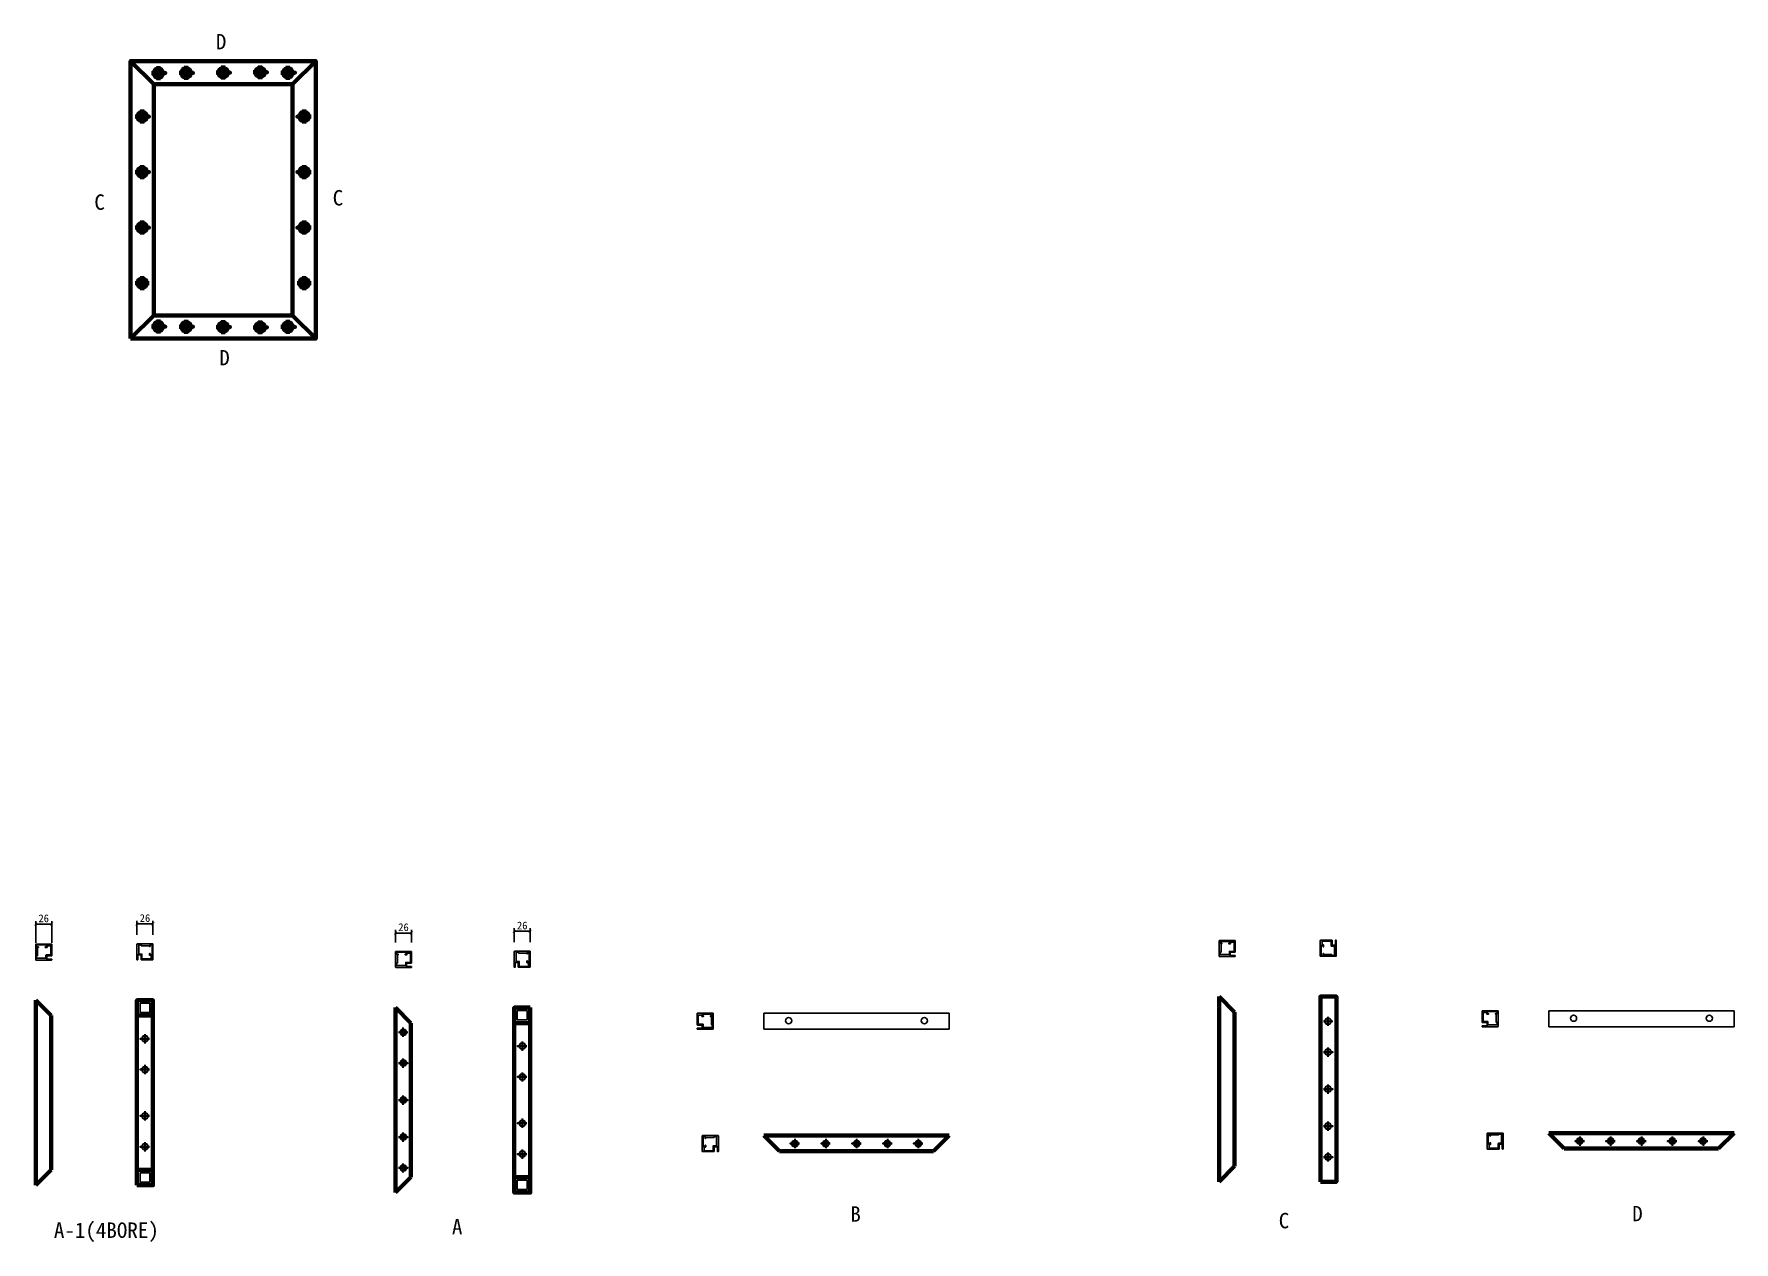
# Model space of a CAD drawing. Header units: millimetres. Extents: x -44117 to 256353, y -2095463 to 65325.
# Drawn here: x 27046 to 32556, y 24107 to 28023 of the extents above; entities that cross this region are included whole.
import ezdxf

# ---------------------------------------------------------------- set-up
doc = ezdxf.new("R2010")
doc.units = ezdxf.units.MM
doc.header["$LTSCALE"] = 10
doc.layers.add('Layer1', color=7, linetype='Continuous', lineweight=70)
doc.dimstyles.new('ISO-25', dxfattribs={"dimtxt": 2.5, "dimasz": 2.5, "dimexe": 1, "dimexo": 1, "dimtad": 1, "dimtxsty": 'Standard', "dimblk": 'ARCHTICK', "dimcen": 2.5, "dimadec": 0, "dimazin": 0, "dimtfac": 1, "dimtmove": 0, "dimatfit": 3, "dimfxl": 0, "dimarcsym": 0})

msp = doc.modelspace()

# ---------------------------------------------------------------- texts
at = {"char_height": 50, "attachment_point": 1}
for s, insert in [('D', (27635.54193, 28023.06113)), ('C', (27241.45768, 27503.08552)), ('C', (28014.04973, 27517.09687)), ('D', (27646.44553, 26998.67806)), ('B', (29691.638, 24222.34443)), ('C', (31080.24263, 24201.04784)), ('D', (32225.93808, 24223.75394)), ('A-1(4BORE)', (27110.45, 24169.95367)), ('A', (28400.47175, 24181.01843))]:
    msp.add_mtext_dynamic_manual_height_columns(s, width=295.842037, gutter_width=12.5, heights=[-50], dxfattribs=dict(at, insert=insert))

# ---------------------------------------------------------------- blocks, each defined once
blk = doc.blocks.new('_ArchTick')
at = {"color": 0, "linetype": 'ByBlock', "const_width": 0.15}
blk.add_lwpolyline([(-0.5, -0.5), (0.5, 0.5)], dxfattribs=at)
blk = doc.blocks.new('*D1527')
at = {"color": 0, "lineweight": -2}
for p, q in [((27051.5, 25076.8), (27051.5, 25147)), ((27051.5, 25137), (27103.5, 25137)), ((27103.5, 25076.8), (27103.5, 25147))]:
    blk.add_line(p, q, dxfattribs=at)
at = {"layer": 'Defpoints', "color": 0}
for p in [(27103.5, 25137), (27051.5, 25046.8), (27103.5, 25046.8)]:
    blk.add_point(p, dxfattribs=at)
at = {"color": 0, "lineweight": -2, "xscale": 10, "yscale": 10, "zscale": 10, "rotation": 180}
blk.add_blockref('_ArchTick', (27051.5, 25137), dxfattribs=at)
at = {"color": 0, "lineweight": -2, "xscale": 10, "yscale": 10, "zscale": 10}
blk.add_blockref('_ArchTick', (27103.5, 25137), dxfattribs=at)
at = {"color": 0, "insert": (27077.5, 25155.7), "char_height": 25, "attachment_point": 5}
blk.add_mtext('26', dxfattribs=at)
blk = doc.blocks.new('*D1528')
at = {"color": 0, "lineweight": -2}
for p, q in [((27379.6, 25102.2), (27379.6, 25147.8)), ((27379.6, 25137.8), (27431.6, 25137.8)), ((27431.6, 25102.2), (27431.6, 25147.8))]:
    blk.add_line(p, q, dxfattribs=at)
at = {"layer": 'Defpoints', "color": 0}
for p in [(27431.6, 25137.8), (27379.6, 25072.2), (27431.6, 25072.2)]:
    blk.add_point(p, dxfattribs=at)
at = {"color": 0, "lineweight": -2, "xscale": 10, "yscale": 10, "zscale": 10, "rotation": 180}
blk.add_blockref('_ArchTick', (27379.6, 25137.8), dxfattribs=at)
at = {"color": 0, "lineweight": -2, "xscale": 10, "yscale": 10, "zscale": 10}
blk.add_blockref('_ArchTick', (27431.6, 25137.8), dxfattribs=at)
at = {"color": 0, "insert": (27405.6, 25156.6), "char_height": 25, "attachment_point": 5}
blk.add_mtext('26', dxfattribs=at)
blk = doc.blocks.new('*D1529')
at = {"color": 0, "lineweight": -2}
for p, q in [((28217.6, 25077.8), (28217.6, 25118.4)), ((28217.6, 25108.4), (28269.6, 25108.4)), ((28269.6, 25077.8), (28269.6, 25118.4))]:
    blk.add_line(p, q, dxfattribs=at)
at = {"layer": 'Defpoints', "color": 0}
for p in [(28269.6, 25108.4), (28217.6, 25047.8), (28269.6, 25047.8)]:
    blk.add_point(p, dxfattribs=at)
at = {"color": 0, "lineweight": -2, "xscale": 10, "yscale": 10, "zscale": 10, "rotation": 180}
blk.add_blockref('_ArchTick', (28217.6, 25108.4), dxfattribs=at)
at = {"color": 0, "lineweight": -2, "xscale": 10, "yscale": 10, "zscale": 10}
blk.add_blockref('_ArchTick', (28269.6, 25108.4), dxfattribs=at)
at = {"color": 0, "insert": (28243.6, 25127.1), "char_height": 25, "attachment_point": 5}
blk.add_mtext('26', dxfattribs=at)
blk = doc.blocks.new('*D1530')
at = {"color": 0, "lineweight": -2}
for p, q in [((28602.3, 25078.2), (28602.3, 25123.9)), ((28602.3, 25113.9), (28654.3, 25113.9)), ((28654.3, 25078.2), (28654.3, 25123.9))]:
    blk.add_line(p, q, dxfattribs=at)
at = {"layer": 'Defpoints', "color": 0}
for p in [(28654.3, 25113.9), (28602.3, 25048.2), (28654.3, 25048.2)]:
    blk.add_point(p, dxfattribs=at)
at = {"color": 0, "lineweight": -2, "xscale": 10, "yscale": 10, "zscale": 10, "rotation": 180}
blk.add_blockref('_ArchTick', (28602.3, 25113.9), dxfattribs=at)
at = {"color": 0, "lineweight": -2, "xscale": 10, "yscale": 10, "zscale": 10}
blk.add_blockref('_ArchTick', (28654.3, 25113.9), dxfattribs=at)
at = {"color": 0, "insert": (28628.3, 25132.6), "char_height": 25, "attachment_point": 5}
blk.add_mtext('26', dxfattribs=at)

# ---------------------------------------------------------------- dimensions: what is measured, and where the dimension line sits
for base, p1, p2, picture, middle in [((27103.50964, 25136.98455), (27051.50964, 25046.76911), (27103.50964, 25046.76911), '*D1527', (27077.50964, 25136.98455)), ((27431.59503, 25137.80758), (27379.59503, 25072.16911), (27431.59503, 25072.16911), '*D1528', (27405.59503, 25137.80758)), ((28269.62091, 25108.37844), (28217.62091, 25047.84036), (28269.62091, 25047.84036), '*D1529', (28243.62091, 25108.37844)), ((28654.25701, 25113.87883), (28602.25701, 25048.24036), (28654.25701, 25048.24036), '*D1530', (28628.25701, 25113.87883))]:
    dim = msp.add_linear_dim(base=base, p1=p1, p2=p2, text='26', dimstyle='ISO-25', override={"dimscale": 10, "dimasz": 1, "dimexo": 3})
    dim.commit()
    dim.dimension.update_dxf_attribs({"geometry": picture, "text_midpoint": middle, "dimtype": 160})

# ---------------------------------------------------------------- linework, layer by layer
for p, q in [((27385.59503, 25040.16911), (27385.59503, 25070.16911)), ((27385.59503, 25070.16911), (27393.59503, 25070.16911)), ((27393.59503, 25070.16911), (27393.59503, 25067.16911)), ((27422.59503, 25064.76911), (27422.59503, 25070.16911)), ((27422.59503, 25070.16911), (27428.59503, 25070.16911)), ((27428.59503, 25070.16911), (27428.59503, 25038.16911)), ((30890.19368, 25075.37005), (30890.19368, 25081.37005)), ((30890.19368, 25081.37005), (30922.19368, 25081.37005)), ((30895.59368, 25075.37005), (30890.19368, 25075.37005)), ((30893.19368, 25073.37005), (30895.59368, 25073.37005)), ((30893.19368, 25073.37005), (30893.19368, 25046.37005)), ((30896.19368, 25073.97005), (30896.19368, 25074.77005)), ((30918.19368, 25074.77005), (30918.19368, 25073.97005)), ((30922.19368, 25075.37005), (30918.79368, 25075.37005)), ((30918.79368, 25073.37005), (30923.59368, 25073.37005)), ((30922.19368, 25081.37005), (30922.19368, 25075.37005)), ((30924.19368, 25073.97005), (30924.19368, 25078.37005)), ((30924.19368, 25078.37005), (30936.19368, 25078.37005)), ((30936.19368, 25078.37005), (30936.19368, 25048.77005)), ((31220.86343, 25070.01509), (31220.86343, 25082.01509)), ((31220.86343, 25082.01509), (31250.46343, 25082.01509)), ((31225.26343, 25070.01509), (31220.86343, 25070.01509)), ((31250.46343, 25082.01509), (31250.46343, 25069.01509)), ((27054.50964, 25063.76911), (27054.50964, 25069.76911)), ((27054.50964, 25069.76911), (27086.50964, 25069.76911)), ((27059.90964, 25063.76911), (27054.50964, 25063.76911)), ((27054.50964, 25026.76911), (27054.50964, 25034.76911)), ((27054.50964, 25034.76911), (27057.50964, 25034.76911)), ((27084.50964, 25026.76911), (27054.50964, 25026.76911)), ((27057.50964, 25061.76911), (27059.90964, 25061.76911)), ((27057.50964, 25061.76911), (27057.50964, 25034.76911)), ((27060.50964, 25062.36911), (27060.50964, 25063.16911)), ((27082.50964, 25063.16911), (27082.50964, 25062.36911)), ((27086.50964, 25063.76911), (27083.10964, 25063.76911)), ((27083.10964, 25061.76911), (27087.90964, 25061.76911)), ((27084.50964, 25036.56911), (27084.50964, 25034.16911)), ((27084.50964, 25034.16911), (27084.50964, 25026.76911)), ((27084.50964, 25034.16911), (27084.50964, 25034.16911)), ((27087.50964, 25037.16911), (27085.10964, 25037.16911)), ((27086.50964, 25069.76911), (27086.50964, 25063.76911)), ((27100.50964, 25037.16911), (27087.50964, 25037.16911)), ((27088.50964, 25062.36911), (27088.50964, 25066.76911)), ((27088.50964, 25066.76911), (27100.50964, 25066.76911)), ((27100.50964, 25066.76911), (27100.50964, 25037.16911)), ((27392.99503, 25040.16911), (27385.59503, 25040.16911)), ((27395.39503, 25040.16911), (27392.99503, 25040.16911)), ((27392.99503, 25040.16911), (27392.99503, 25040.16911)), ((27420.59503, 25067.16911), (27393.59503, 25067.16911)), ((27395.99503, 25037.16911), (27395.99503, 25039.56911)), ((27395.99503, 25024.16911), (27395.99503, 25037.16911)), ((27425.59503, 25024.16911), (27395.99503, 25024.16911)), ((27420.59503, 25067.16911), (27420.59503, 25064.76911)), ((27420.59503, 25041.56911), (27420.59503, 25036.76911)), ((27421.19503, 25064.16911), (27421.99503, 25064.16911)), ((27421.99503, 25042.16911), (27421.19503, 25042.16911)), ((27421.19503, 25036.16911), (27425.59503, 25036.16911)), ((27422.59503, 25038.16911), (27422.59503, 25041.56911)), ((27428.59503, 25038.16911), (27422.59503, 25038.16911)), ((27425.59503, 25036.16911), (27425.59503, 25024.16911)), ((28220.62091, 25039.84036), (28220.62091, 25045.84036)), ((28220.62091, 25045.84036), (28252.62091, 25045.84036)), ((28226.02091, 25039.84036), (28220.62091, 25039.84036)), ((28223.62091, 25037.84036), (28226.02091, 25037.84036)), ((28223.62091, 25037.84036), (28223.62091, 25010.84036)), ((28226.62091, 25038.44036), (28226.62091, 25039.24036)), ((28248.62091, 25039.24036), (28248.62091, 25038.44036)), ((28252.62091, 25039.84036), (28249.22091, 25039.84036)), ((28249.22091, 25037.84036), (28254.02091, 25037.84036)), ((28252.62091, 25045.84036), (28252.62091, 25039.84036)), ((28254.62091, 25038.44036), (28254.62091, 25042.84036)), ((28254.62091, 25042.84036), (28266.62091, 25042.84036)), ((28266.62091, 25042.84036), (28266.62091, 25013.24036)), ((28608.25701, 25016.24036), (28608.25701, 25046.24036)), ((28608.25701, 25046.24036), (28616.25701, 25046.24036)), ((28615.65701, 25016.24036), (28608.25701, 25016.24036)), ((28618.05701, 25016.24036), (28615.65701, 25016.24036)), ((28615.65701, 25016.24036), (28615.65701, 25016.24036)), ((28616.25701, 25046.24036), (28616.25701, 25043.24036)), ((28643.25701, 25043.24036), (28616.25701, 25043.24036)), ((28618.65701, 25013.24036), (28618.65701, 25015.64036)), ((28643.25701, 25043.24036), (28643.25701, 25040.84036)), ((28643.25701, 25017.64036), (28643.25701, 25012.84036)), ((28643.85701, 25040.24036), (28644.65701, 25040.24036)), ((28644.65701, 25018.24036), (28643.85701, 25018.24036)), ((28645.25701, 25040.84036), (28645.25701, 25046.24036)), ((28645.25701, 25046.24036), (28651.25701, 25046.24036)), ((28645.25701, 25014.24036), (28645.25701, 25017.64036)), ((28651.25701, 25046.24036), (28651.25701, 25014.24036)), ((30890.19368, 25038.37005), (30890.19368, 25046.37005)), ((30890.19368, 25046.37005), (30893.19368, 25046.37005)), ((30920.19368, 25038.37005), (30890.19368, 25038.37005)), ((30920.19368, 25048.17005), (30920.19368, 25045.77005)), ((30920.19368, 25045.77005), (30920.19368, 25038.37005)), ((30920.19368, 25045.77005), (30920.19368, 25045.77005)), ((30923.19368, 25048.77005), (30920.79368, 25048.77005)), ((30936.19368, 25048.77005), (30923.19368, 25048.77005)), ((31217.86343, 25036.01509), (31217.86343, 25068.01509)), ((31217.86343, 25068.01509), (31223.86343, 25068.01509)), ((31223.86343, 25036.01509), (31217.86343, 25036.01509)), ((31223.86343, 25068.01509), (31223.86343, 25064.61509)), ((31223.86343, 25041.41509), (31223.86343, 25036.01509)), ((31224.46343, 25064.01509), (31225.26343, 25064.01509)), ((31225.26343, 25042.01509), (31224.46343, 25042.01509)), ((31225.86343, 25064.61509), (31225.86343, 25069.41509)), ((31225.86343, 25039.01509), (31225.86343, 25041.41509)), ((31225.86343, 25039.01509), (31252.86343, 25039.01509)), ((31250.46343, 25069.01509), (31250.46343, 25066.61509)), ((31251.06343, 25066.01509), (31253.46343, 25066.01509)), ((31252.86343, 25036.01509), (31252.86343, 25039.01509)), ((31260.86343, 25036.01509), (31252.86343, 25036.01509)), ((31253.46343, 25066.01509), (31260.86343, 25066.01509)), ((31253.46343, 25066.01509), (31253.46343, 25066.01509)), ((31260.86343, 25066.01509), (31260.86343, 25036.01509)), ((28220.62091, 25002.84036), (28220.62091, 25010.84036)), ((28220.62091, 25010.84036), (28223.62091, 25010.84036)), ((28250.62091, 25002.84036), (28220.62091, 25002.84036)), ((28250.62091, 25012.64036), (28250.62091, 25010.24036)), ((28250.62091, 25010.24036), (28250.62091, 25002.84036)), ((28250.62091, 25010.24036), (28250.62091, 25010.24036)), ((28253.62091, 25013.24036), (28251.22091, 25013.24036)), ((28266.62091, 25013.24036), (28253.62091, 25013.24036)), ((28618.65701, 25000.24036), (28618.65701, 25013.24036)), ((28648.25701, 25000.24036), (28618.65701, 25000.24036)), ((28643.85701, 25012.24036), (28648.25701, 25012.24036)), ((28651.25701, 25014.24036), (28645.25701, 25014.24036)), ((28648.25701, 25012.24036), (28648.25701, 25000.24036)), ((31754.32521, 24850.5831), (31742.32521, 24850.5831)), ((31742.32521, 24850.5831), (31742.32521, 24820.9831)), ((31754.32521, 24846.1831), (31754.32521, 24850.5831)), ((31788.32521, 24853.5831), (31756.32521, 24853.5831)), ((31756.32521, 24853.5831), (31756.32521, 24847.5831)), ((31788.32521, 24847.5831), (31788.32521, 24853.5831)), ((32555.82362, 24856.5831), (31955.82362, 24856.5831)), ((31955.82362, 24856.5831), (31955.82362, 24804.5831)), ((32555.82362, 24804.5831), (32555.82362, 24856.5831)), ((29210.37538, 24842.56229), (29198.37538, 24842.56229)), ((29198.37538, 24842.56229), (29198.37538, 24812.96229)), ((29198.37538, 24812.96229), (29211.37538, 24812.96229)), ((29210.37538, 24838.16229), (29210.37538, 24842.56229)), ((29215.77538, 24837.56229), (29210.97538, 24837.56229)), ((29211.37538, 24812.96229), (29213.77538, 24812.96229)), ((29244.37538, 24845.56229), (29212.37538, 24845.56229)), ((29212.37538, 24845.56229), (29212.37538, 24839.56229)), ((29212.37538, 24839.56229), (29215.77538, 24839.56229)), ((29214.37538, 24812.36229), (29214.37538, 24809.96229)), ((29214.37538, 24809.96229), (29214.37538, 24802.56229)), ((29214.37538, 24809.96229), (29214.37538, 24809.96229)), ((29214.37538, 24802.56229), (29244.37538, 24802.56229)), ((29216.37538, 24838.96229), (29216.37538, 24838.16229)), ((29238.37538, 24838.16229), (29238.37538, 24838.96229)), ((29238.97538, 24839.56229), (29244.37538, 24839.56229)), ((29241.37538, 24837.56229), (29238.97538, 24837.56229)), ((29241.37538, 24837.56229), (29241.37538, 24810.56229)), ((29244.37538, 24810.56229), (29241.37538, 24810.56229)), ((29244.37538, 24839.56229), (29244.37538, 24845.56229)), ((29244.37538, 24802.56229), (29244.37538, 24810.56229)), ((30011.87379, 24848.56229), (29411.87379, 24848.56229)), ((29411.87379, 24848.56229), (29411.87379, 24796.56229)), ((29411.87379, 24796.56229), (30011.87379, 24796.56229)), ((30011.87379, 24796.56229), (30011.87379, 24848.56229)), ((31742.32521, 24820.9831), (31755.32521, 24820.9831)), ((31759.72521, 24845.5831), (31754.92521, 24845.5831)), ((31755.32521, 24820.9831), (31757.72521, 24820.9831)), ((31756.32521, 24847.5831), (31759.72521, 24847.5831)), ((31758.32521, 24820.3831), (31758.32521, 24817.9831)), ((31758.32521, 24817.9831), (31758.32521, 24810.5831)), ((31758.32521, 24817.9831), (31758.32521, 24817.9831)), ((31758.32521, 24810.5831), (31788.32521, 24810.5831)), ((31760.32521, 24846.9831), (31760.32521, 24846.1831)), ((31782.32521, 24846.1831), (31782.32521, 24846.9831)), ((31782.92521, 24847.5831), (31788.32521, 24847.5831)), ((31785.32521, 24845.5831), (31782.92521, 24845.5831)), ((31785.32521, 24845.5831), (31785.32521, 24818.5831)), ((31788.32521, 24818.5831), (31785.32521, 24818.5831)), ((31788.32521, 24810.5831), (31788.32521, 24818.5831)), ((31955.82362, 24804.5831), (32555.82362, 24804.5831)), ((29220.97827, 24448.64387), (29214.97827, 24448.64387)), ((29214.97827, 24448.64387), (29214.97827, 24416.64387)), ((29214.97827, 24416.64387), (29220.97827, 24416.64387)), ((29222.37827, 24414.64387), (29217.97827, 24414.64387)), ((29217.97827, 24414.64387), (29217.97827, 24402.64387)), ((29220.97827, 24443.24387), (29220.97827, 24448.64387)), ((29220.97827, 24416.64387), (29220.97827, 24420.04387)), ((29222.37827, 24442.64387), (29221.57827, 24442.64387)), ((29221.57827, 24420.64387), (29222.37827, 24420.64387)), ((29222.97827, 24445.64387), (29222.97827, 24443.24387)), ((29222.97827, 24445.64387), (29249.97827, 24445.64387)), ((29222.97827, 24420.04387), (29222.97827, 24415.24387)), ((29247.57827, 24415.64387), (29247.57827, 24418.04387)), ((29247.57827, 24402.64387), (29247.57827, 24415.64387)), ((29248.17827, 24418.64387), (29250.57827, 24418.64387)), ((29257.97827, 24448.64387), (29249.97827, 24448.64387)), ((29249.97827, 24448.64387), (29249.97827, 24445.64387)), ((29250.57827, 24418.64387), (29257.97827, 24418.64387)), ((29250.57827, 24418.64387), (29250.57827, 24418.64387)), ((29257.97827, 24418.64387), (29257.97827, 24448.64387)), ((31764.9281, 24456.66468), (31758.9281, 24456.66468)), ((31758.9281, 24456.66468), (31758.9281, 24424.66468)), ((31758.9281, 24424.66468), (31764.9281, 24424.66468)), ((31766.3281, 24422.66468), (31761.9281, 24422.66468)), ((31761.9281, 24422.66468), (31761.9281, 24410.66468)), ((31761.9281, 24410.66468), (31791.5281, 24410.66468)), ((31764.9281, 24451.26468), (31764.9281, 24456.66468)), ((31764.9281, 24424.66468), (31764.9281, 24428.06468)), ((31766.3281, 24450.66468), (31765.5281, 24450.66468)), ((31765.5281, 24428.66468), (31766.3281, 24428.66468)), ((31766.9281, 24453.66468), (31766.9281, 24451.26468)), ((31766.9281, 24453.66468), (31793.9281, 24453.66468)), ((31766.9281, 24428.06468), (31766.9281, 24423.26468)), ((31791.5281, 24423.66468), (31791.5281, 24426.06468)), ((31791.5281, 24410.66468), (31791.5281, 24423.66468)), ((31792.1281, 24426.66468), (31794.5281, 24426.66468)), ((31801.9281, 24456.66468), (31793.9281, 24456.66468)), ((31793.9281, 24456.66468), (31793.9281, 24453.66468)), ((31794.5281, 24426.66468), (31801.9281, 24426.66468)), ((31794.5281, 24426.66468), (31794.5281, 24426.66468)), ((31801.9281, 24426.66468), (31801.9281, 24456.66468)), ((29217.97827, 24402.64387), (29247.57827, 24402.64387))]:
    msp.add_line(p, q)
at = {"lineweight": 30}
for p, q in [((28242.62091, 24771.65724), (28242.62091, 24801.65724)), ((31225.27907, 24822.18693), (31255.27907, 24822.18693)), ((31240.27907, 24807.18693), (31240.27907, 24837.18693)), ((27405.59503, 24780.58599), (27405.59503, 24750.58599)), ((28227.62091, 24786.65724), (28257.62091, 24786.65724)), ((28628.25701, 24756.65724), (28628.25701, 24726.65724)), ((28242.62091, 24671.65724), (28242.62091, 24701.65724)), ((31240.27907, 24707.18693), (31240.27907, 24737.18693)), ((27405.59503, 24680.58599), (27405.59503, 24650.58599)), ((28628.25701, 24656.65724), (28628.25701, 24626.65724)), ((28242.62091, 24551.65724), (28242.62091, 24581.65724)), ((31240.27907, 24587.18693), (31240.27907, 24617.18693)), ((27405.59503, 24530.58599), (27405.59503, 24500.58599)), ((28628.25701, 24506.65724), (28628.25701, 24476.65724)), ((31240.27907, 24467.18693), (31240.27907, 24497.18693)), ((27405.59503, 24430.58599), (27405.59503, 24400.58599)), ((28242.62091, 24431.65724), (28242.62091, 24461.65724)), ((29511.87379, 24440.64387), (29511.87379, 24410.64387)), ((29611.87379, 24440.64387), (29611.87379, 24410.64387)), ((29711.87379, 24440.64387), (29711.87379, 24410.64387)), ((29811.87379, 24440.64387), (29811.87379, 24410.64387)), ((29911.87379, 24440.64387), (29911.87379, 24410.64387)), ((32055.82362, 24448.66468), (32055.82362, 24418.66468)), ((32155.82362, 24448.66468), (32155.82362, 24418.66468)), ((32255.82362, 24448.66468), (32255.82362, 24418.66468)), ((32355.82362, 24448.66468), (32355.82362, 24418.66468)), ((32455.82362, 24448.66468), (32455.82362, 24418.66468)), ((28242.62091, 24331.65724), (28242.62091, 24361.65724)), ((28628.25701, 24406.65724), (28628.25701, 24376.65724)), ((31240.27907, 24367.18693), (31240.27907, 24397.18693))]:
    msp.add_line(p, q, dxfattribs=at)
for points in [[(27102.90964, 25023.76937, -0.4142135624), (27103.50964, 25023.16937), (27103.50964, 25021.36911, -0.4142135624), (27102.90964, 25020.76911), (27052.50964, 25020.76911, -0.4142135624), (27051.50964, 25021.76911), (27051.50964, 25071.76911, -0.4142135624), (27052.50964, 25072.76911), (27102.50964, 25072.76911, -0.4142135624), (27103.50964, 25071.76911), (27103.50964, 25035.16911, -0.4142135624), (27102.50964, 25034.16911), (27087.50964, 25034.16911), (27087.50964, 25023.76911), (27102.90964, 25023.76911)], [(27382.59529, 25021.76911, -0.4142135624), (27381.99529, 25021.16911), (27380.19503, 25021.16911, -0.4142135624), (27379.59503, 25021.76911), (27379.59503, 25072.16911, -0.4142135624), (27380.59503, 25073.16911), (27430.59503, 25073.16911, -0.4142135624), (27431.59503, 25072.16911), (27431.59503, 25022.16911, -0.4142135624), (27430.59503, 25021.16911), (27393.99503, 25021.16911, -0.4142135624), (27392.99503, 25022.16911), (27392.99503, 25037.16911), (27382.59503, 25037.16911), (27382.59503, 25021.76911)], [(30938.59368, 25035.37031, -0.4142135624), (30939.19368, 25034.77031), (30939.19368, 25032.97005, -0.4142135624), (30938.59368, 25032.37005), (30888.19368, 25032.37005, -0.4142135624), (30887.19368, 25033.37005), (30887.19368, 25083.37005, -0.4142135624), (30888.19368, 25084.37005), (30938.19368, 25084.37005, -0.4142135624), (30939.19368, 25083.37005), (30939.19368, 25046.77005, -0.4142135624), (30938.19368, 25045.77005), (30923.19368, 25045.77005), (30923.19368, 25035.37005), (30938.59368, 25035.37005)], [(31263.86317, 25084.41509, -0.4142135624), (31264.46317, 25085.01509), (31266.26343, 25085.01509, -0.4142135624), (31266.86343, 25084.41509), (31266.86343, 25034.01509, -0.4142135624), (31265.86343, 25033.01509), (31215.86343, 25033.01509, -0.4142135624), (31214.86343, 25034.01509), (31214.86343, 25084.01509, -0.4142135624), (31215.86343, 25085.01509), (31252.46343, 25085.01509, -0.4142135624), (31253.46343, 25084.01509), (31253.46343, 25069.01509), (31263.86343, 25069.01509), (31263.86343, 25084.41509)], [(28269.02091, 24999.84062, -0.4142135624), (28269.62091, 24999.24062), (28269.62091, 24997.44036, -0.4142135624), (28269.02091, 24996.84036), (28218.62091, 24996.84036, -0.4142135624), (28217.62091, 24997.84036), (28217.62091, 25047.84036, -0.4142135624), (28218.62091, 25048.84036), (28268.62091, 25048.84036, -0.4142135624), (28269.62091, 25047.84036), (28269.62091, 25011.24036, -0.4142135624), (28268.62091, 25010.24036), (28253.62091, 25010.24036), (28253.62091, 24999.84036), (28269.02091, 24999.84036)], [(28605.25727, 24997.84036, -0.4142135624), (28604.65727, 24997.24036), (28602.85701, 24997.24036, -0.4142135624), (28602.25701, 24997.84036), (28602.25701, 25048.24036, -0.4142135624), (28603.25701, 25049.24036), (28653.25701, 25049.24036, -0.4142135624), (28654.25701, 25048.24036), (28654.25701, 24998.24036, -0.4142135624), (28653.25701, 24997.24036), (28616.65701, 24997.24036, -0.4142135624), (28615.65701, 24998.24036), (28615.65701, 25013.24036), (28605.25701, 25013.24036), (28605.25701, 24997.84036)], [(31739.92521, 24807.58336, 0.4142135624), (31739.32521, 24806.98336), (31739.32521, 24805.1831, 0.4142135624), (31739.92521, 24804.5831), (31790.32521, 24804.5831, 0.4142135624), (31791.32521, 24805.5831), (31791.32521, 24855.5831, 0.4142135624), (31790.32521, 24856.5831), (31740.32521, 24856.5831, 0.4142135624), (31739.32521, 24855.5831), (31739.32521, 24818.9831, 0.4142135624), (31740.32521, 24817.9831), (31755.32521, 24817.9831), (31755.32521, 24807.5831), (31739.92521, 24807.5831)], [(29195.97538, 24799.56255, 0.4142135624), (29195.37538, 24798.96255), (29195.37538, 24797.16229, 0.4142135624), (29195.97538, 24796.56229), (29246.37538, 24796.56229, 0.4142135624), (29247.37538, 24797.56229), (29247.37538, 24847.56229, 0.4142135624), (29246.37538, 24848.56229), (29196.37538, 24848.56229, 0.4142135624), (29195.37538, 24847.56229), (29195.37538, 24810.96229, 0.4142135624), (29196.37538, 24809.96229), (29211.37538, 24809.96229), (29211.37538, 24799.56229), (29195.97538, 24799.56229)], [(29260.97801, 24400.24387, 0.4142135624), (29261.57801, 24399.64387), (29263.37827, 24399.64387, 0.4142135624), (29263.97827, 24400.24387), (29263.97827, 24450.64387, 0.4142135624), (29262.97827, 24451.64387), (29212.97827, 24451.64387, 0.4142135624), (29211.97827, 24450.64387), (29211.97827, 24400.64387, 0.4142135624), (29212.97827, 24399.64387), (29249.57827, 24399.64387, 0.4142135624), (29250.57827, 24400.64387), (29250.57827, 24415.64387), (29260.97827, 24415.64387), (29260.97827, 24400.24387)], [(31804.92784, 24408.26468, 0.4142135624), (31805.52784, 24407.66468), (31807.3281, 24407.66468, 0.4142135624), (31807.9281, 24408.26468), (31807.9281, 24458.66468, 0.4142135624), (31806.9281, 24459.66468), (31756.9281, 24459.66468, 0.4142135624), (31755.9281, 24458.66468), (31755.9281, 24408.66468, 0.4142135624), (31756.9281, 24407.66468), (31793.5281, 24407.66468, 0.4142135624), (31794.5281, 24408.66468), (31794.5281, 24423.66468), (31804.9281, 24423.66468), (31804.9281, 24408.26468)]]:
    msp.add_lwpolyline(points, format="xyb")
for points in [[(27421.59503, 24880.58599), (27389.59503, 24880.58599), (27389.59503, 24850.58599), (27421.59503, 24850.58599)], [(28644.25701, 24856.65724), (28612.25701, 24856.65724), (28612.25701, 24826.65724), (28644.25701, 24826.65724)], [(27421.59503, 24300.58599), (27389.59503, 24300.58599), (27389.59503, 24330.58599), (27421.59503, 24330.58599)], [(28644.25701, 24276.65724), (28612.25701, 24276.65724), (28612.25701, 24306.65724), (28644.25701, 24306.65724)]]:
    msp.add_lwpolyline(points, close=True)
for points in [[(27420.59503, 24765.58599), (27390.59503, 24765.58599)], [(28643.25701, 24741.65724), (28613.25701, 24741.65724)], [(28227.62091, 24686.65724), (28257.62091, 24686.65724)], [(31225.27907, 24722.18693), (31255.27907, 24722.18693)], [(27420.59503, 24665.58599), (27390.59503, 24665.58599)], [(28643.25701, 24641.65724), (28613.25701, 24641.65724)], [(31225.27907, 24602.18693), (31255.27907, 24602.18693)], [(28227.62091, 24566.65724), (28257.62091, 24566.65724)], [(27420.59503, 24515.58599), (27390.59503, 24515.58599)], [(28643.25701, 24491.65724), (28613.25701, 24491.65724)], [(31225.27907, 24482.18693), (31255.27907, 24482.18693)], [(27420.59503, 24415.58599), (27390.59503, 24415.58599)], [(28227.62091, 24446.65724), (28257.62091, 24446.65724)], [(29526.87379, 24425.64387), (29496.87379, 24425.64387)], [(29626.87379, 24425.64387), (29596.87379, 24425.64387)], [(29726.87379, 24425.64387), (29696.87379, 24425.64387)], [(29826.87379, 24425.64387), (29796.87379, 24425.64387)], [(29926.87379, 24425.64387), (29896.87379, 24425.64387)], [(32070.82362, 24433.66468), (32040.82362, 24433.66468)], [(32170.82362, 24433.66468), (32140.82362, 24433.66468)], [(32270.82362, 24433.66468), (32240.82362, 24433.66468)], [(32370.82362, 24433.66468), (32340.82362, 24433.66468)], [(32470.82362, 24433.66468), (32440.82362, 24433.66468)], [(28643.25701, 24391.65724), (28613.25701, 24391.65724)], [(31225.27907, 24382.18693), (31255.27907, 24382.18693)], [(28227.62091, 24346.65724), (28257.62091, 24346.65724)]]:
    msp.add_lwpolyline(points, close=True, dxfattribs=at)
for centre, radius in [((28242.62091, 24786.65724), 10), ((31240.27907, 24822.18693), 10), ((27405.59503, 24765.58599), 10), ((28242.62091, 24786.65724), 5), ((28628.25701, 24741.65724), 10), ((28242.62091, 24686.65724), 10), ((28242.62091, 24686.65724), 5), ((31240.27907, 24722.18693), 10), ((27405.59503, 24665.58599), 10), ((28628.25701, 24641.65724), 10), ((28242.62091, 24566.65724), 10), ((31240.27907, 24602.18693), 10), ((27405.59503, 24515.58599), 10), ((28242.62091, 24566.65724), 5), ((28628.25701, 24491.65724), 10), ((31240.27907, 24482.18693), 10), ((27405.59503, 24415.58599), 10), ((28242.62091, 24446.65724), 10), ((28242.62091, 24446.65724), 5), ((29511.87379, 24425.64387), 10), ((29511.87379, 24425.64387), 5), ((29611.87379, 24425.64387), 10), ((29611.87379, 24425.64387), 5), ((29711.87379, 24425.64387), 10), ((29711.87379, 24425.64387), 5), ((29811.87379, 24425.64387), 10), ((29811.87379, 24425.64387), 5), ((29911.87379, 24425.64387), 10), ((29911.87379, 24425.64387), 5), ((32055.82362, 24433.66468), 10), ((32055.82362, 24433.66468), 5), ((32155.82362, 24433.66468), 10), ((32155.82362, 24433.66468), 5), ((32255.82362, 24433.66468), 10), ((32255.82362, 24433.66468), 5), ((32355.82362, 24433.66468), 10), ((32355.82362, 24433.66468), 5), ((32455.82362, 24433.66468), 10), ((32455.82362, 24433.66468), 5), ((28242.62091, 24346.65724), 10), ((28628.25701, 24391.65724), 10), ((31240.27907, 24382.18693), 10), ((28242.62091, 24346.65724), 5)]:
    msp.add_circle(centre, radius, dxfattribs=at)
for centre in [(29491.87379, 24824.06229), (29931.87379, 24824.06229), (32035.82362, 24832.0831), (32475.82362, 24832.0831)]:
    msp.add_circle(centre, 10)
for centre, start, end in [((30895.59368, 25074.77005), 360, 90), ((30895.59368, 25073.97005), 270, 0), ((30918.79368, 25074.77005), 90, 180), ((30918.79368, 25073.97005), 180, 270), ((30923.59368, 25073.97005), 270, 0), ((31225.26343, 25069.41509), 360, 90), ((27059.90964, 25063.16911), 360, 90), ((27059.90964, 25062.36911), 270, 0), ((27083.10964, 25063.16911), 90, 180), ((27083.10964, 25062.36911), 180, 270), ((27085.10964, 25036.56911), 90, 180), ((27087.90964, 25062.36911), 270, 0), ((27395.39503, 25039.56911), 360, 90), ((27421.19503, 25064.76911), 180, 270), ((27421.19503, 25041.56911), 90, 180), ((27421.19503, 25036.76911), 180, 270), ((27421.99503, 25064.76911), 270, 0), ((27421.99503, 25041.56911), 360, 90), ((28226.02091, 25039.24036), 360, 90), ((28226.02091, 25038.44036), 270, 0), ((28249.22091, 25039.24036), 90, 180), ((28249.22091, 25038.44036), 180, 270), ((28254.02091, 25038.44036), 270, 0), ((28618.05701, 25015.64036), 360, 90), ((28643.85701, 25040.84036), 180, 270), ((28643.85701, 25017.64036), 90, 180), ((28644.65701, 25040.84036), 270, 0), ((28644.65701, 25017.64036), 360, 90), ((30920.79368, 25048.17005), 90, 180), ((31224.46343, 25064.61509), 180, 270), ((31224.46343, 25041.41509), 90, 180), ((31225.26343, 25064.61509), 270, 0), ((31225.26343, 25041.41509), 360, 90), ((31251.06343, 25066.61509), 180, 270), ((28251.22091, 25012.64036), 90, 180), ((28643.85701, 25012.84036), 180, 270), ((29210.97538, 24838.16229), 180, 270), ((29213.77538, 24812.36229), 0, 90), ((29215.77538, 24838.96229), 0, 90), ((29215.77538, 24838.16229), 270, 0), ((29238.97538, 24838.96229), 90, 180), ((29238.97538, 24838.16229), 180, 270), ((31754.92521, 24846.1831), 180, 270), ((31757.72521, 24820.3831), 0, 90), ((31759.72521, 24846.9831), 0, 90), ((31759.72521, 24846.1831), 270, 0), ((31782.92521, 24846.9831), 90, 180), ((31782.92521, 24846.1831), 180, 270), ((29221.57827, 24443.24387), 180, 270), ((29221.57827, 24420.04387), 90, 180), ((29222.37827, 24443.24387), 270, 0), ((29222.37827, 24420.04387), 0, 90), ((29222.37827, 24415.24387), 270, 0), ((29248.17827, 24418.04387), 90, 180), ((31765.5281, 24451.26468), 180, 270), ((31765.5281, 24428.06468), 90, 180), ((31766.3281, 24451.26468), 270, 0), ((31766.3281, 24428.06468), 0, 90), ((31766.3281, 24423.26468), 270, 0), ((31792.1281, 24426.06468), 90, 180)]:
    msp.add_arc(centre, 0.6, start, end)
at = {"layer": 'Layer1'}
for p, q in [((27433.98909, 27860.3978), (27358.98909, 27935.3978)), ((27883.98909, 27860.3978), (27958.98909, 27935.3978)), ((27448.9758, 27918.62343), (27448.9758, 27873.62343)), ((27538.97246, 27919.39886), (27538.97246, 27874.39886)), ((27658.98909, 27920.3978), (27658.98909, 27875.3978)), ((27779.00244, 27921.29246), (27779.00244, 27876.29246)), ((27868.98793, 27919.67678), (27868.98793, 27874.67678)), ((27396.48909, 27777.8978), (27396.48909, 27732.8978)), ((27921.48909, 27777.8978), (27921.48909, 27732.8978)), ((27396.48909, 27597.8978), (27396.48909, 27552.8978)), ((27921.48909, 27597.8978), (27921.48909, 27552.8978)), ((27396.48909, 27417.8978), (27396.48909, 27372.8978)), ((27921.48909, 27417.8978), (27921.48909, 27372.8978)), ((27396.48909, 27237.8978), (27396.48909, 27192.8978)), ((27921.48909, 27237.8978), (27921.48909, 27192.8978)), ((27373.98909, 27215.3978), (27418.98909, 27215.3978)), ((27943.98909, 27215.3978), (27898.98909, 27215.3978)), ((27433.98909, 27110.3978), (27358.98909, 27035.3978)), ((27958.98909, 27035.3978), (27883.98909, 27110.3978)), ((27448.9758, 27052.17216), (27448.9758, 27097.17216)), ((27538.97246, 27051.39673), (27538.97246, 27096.39673)), ((27658.98909, 27050.3978), (27658.98909, 27095.3978)), ((27779.00244, 27049.50313), (27779.00244, 27094.50313)), ((27868.98793, 27051.11881), (27868.98793, 27096.11881)), ((27101.50964, 24840.58599), (27051.50964, 24890.58599)), ((28217.62091, 24866.65724), (28267.62091, 24816.65724)), ((30937.19368, 24852.18693), (30887.19368, 24902.18693)), ((27431.59503, 24840.58599), (27379.59503, 24840.58599)), ((28654.25701, 24816.65724), (28602.25701, 24816.65724)), ((29461.87379, 24401.64387), (29411.87379, 24451.64387)), ((29961.87379, 24401.64387), (30011.87379, 24451.64387)), ((32005.82362, 24409.66468), (31955.82362, 24459.66468)), ((32505.82362, 24409.66468), (32555.82362, 24459.66468)), ((27101.50964, 24340.58599), (27051.50964, 24290.58599)), ((27431.59503, 24340.58599), (27379.59503, 24340.58599)), ((28267.62091, 24316.65724), (28217.62091, 24266.65724)), ((28654.25701, 24316.65724), (28602.25701, 24316.65724)), ((30937.19368, 24352.18693), (30887.19368, 24302.18693))]:
    msp.add_line(p, q, dxfattribs=at)
for points in [[(27358.98909, 27035.3978), (27958.98909, 27035.3978), (27958.98909, 27935.3978), (27358.98909, 27935.3978)], [(27426.4758, 27896.12343), (27471.4758, 27896.12343)], [(27516.47246, 27896.89886), (27561.47246, 27896.89886)], [(27636.48909, 27897.8978), (27681.48909, 27897.8978)], [(27756.50244, 27898.79246), (27801.50244, 27898.79246)], [(27846.48793, 27897.17678), (27891.48793, 27897.17678)], [(27433.98909, 27110.3978), (27883.98909, 27110.3978), (27883.98909, 27860.3978), (27433.98909, 27860.3978)], [(27373.98909, 27755.3978), (27418.98909, 27755.3978)], [(27943.98909, 27755.3978), (27898.98909, 27755.3978)], [(27373.98909, 27575.3978), (27418.98909, 27575.3978)], [(27943.98909, 27575.3978), (27898.98909, 27575.3978)], [(27373.98909, 27395.3978), (27418.98909, 27395.3978)], [(27943.98909, 27395.3978), (27898.98909, 27395.3978)], [(27426.4758, 27074.67216), (27471.4758, 27074.67216)], [(27516.47246, 27073.89673), (27561.47246, 27073.89673)], [(27636.48909, 27072.8978), (27681.48909, 27072.8978)], [(27756.50244, 27072.00313), (27801.50244, 27072.00313)], [(27846.48793, 27073.61881), (27891.48793, 27073.61881)], [(27379.59503, 24290.58599), (27431.59503, 24290.58599), (27431.59503, 24890.58599), (27379.59503, 24890.58599)], [(28654.25701, 24866.65724), (28602.25701, 24866.65724), (28602.25701, 24266.65724), (28654.25701, 24266.65724)], [(31215.27907, 24302.18693), (31267.27907, 24302.18693), (31267.27907, 24902.18693), (31215.27907, 24902.18693)]]:
    msp.add_lwpolyline(points, close=True, dxfattribs=at)
for points in [[(27051.50964, 24890.58599), (27051.50964, 24290.58599)], [(28217.62091, 24866.65724), (28217.62091, 24266.65724)], [(30887.19368, 24902.18693), (30887.19368, 24302.18693)], [(30937.19368, 24852.18693), (30937.19368, 24352.18693)], [(27101.50964, 24840.58599), (27101.50964, 24340.58599)], [(28267.62091, 24816.65724), (28267.62091, 24316.65724)], [(30011.87379, 24451.64387), (29411.87379, 24451.64387)], [(32555.82362, 24459.66468), (31955.82362, 24459.66468)], [(32505.82362, 24409.66468), (32005.82362, 24409.66468)], [(29961.87379, 24401.64387), (29461.87379, 24401.64387)]]:
    msp.add_lwpolyline(points, dxfattribs=at)
for centre in [(27448.9758, 27896.12343), (27538.97246, 27896.89886), (27658.98909, 27897.8978), (27779.00244, 27898.79246), (27868.98793, 27897.17678), (27396.48909, 27755.3978), (27921.48909, 27755.3978), (27396.48909, 27575.3978), (27921.48909, 27575.3978), (27396.48909, 27395.3978), (27921.48909, 27395.3978), (27396.48909, 27215.3978), (27921.48909, 27215.3978), (27448.9758, 27074.67216), (27538.97246, 27073.89673), (27658.98909, 27072.8978), (27779.00244, 27072.00313), (27868.98793, 27073.61881)]:
    msp.add_circle(centre, 15, dxfattribs=at)

msp.set_redraw_order([(e.dxf.handle, doc.entitydb.next_handle()) for e in msp.query("TEXT MTEXT ATTDEF DIMENSION ARC_DIMENSION")])  # texts and dimensions are drawn at this point

doc.saveas('drawing.dxf')
